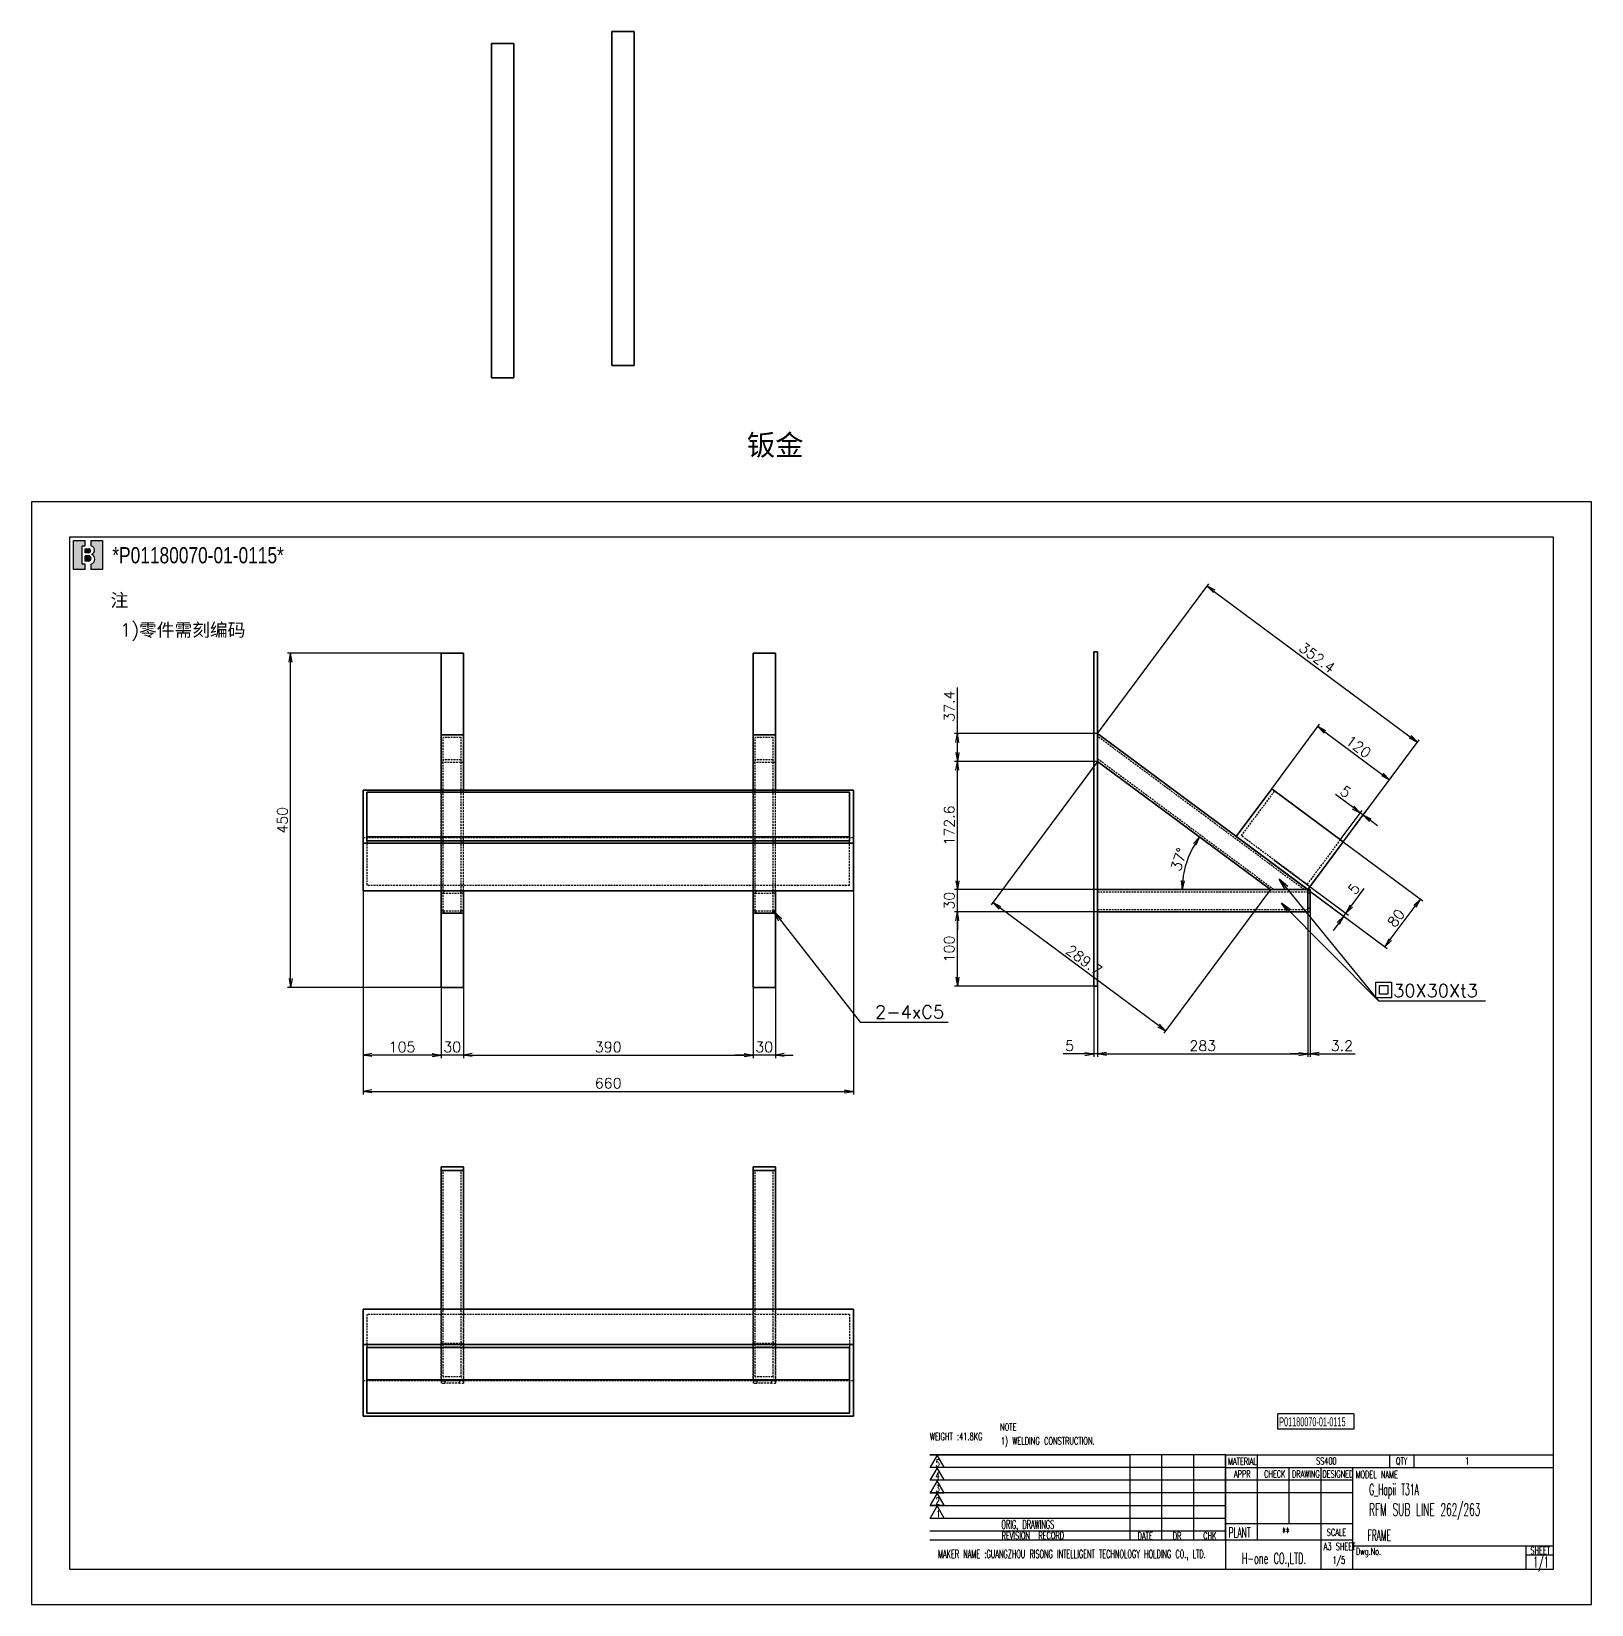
# Model space of a CAD drawing. Header units: inches. Extents: x 21 to 8642, y -3779 to 2137.
# Drawn here: x 2461 to 4561, y 19 to 2137 of the extents above; entities that cross this region are included whole.
import ezdxf

# ---------------------------------------------------------------- set-up
doc = ezdxf.new("R2010")
doc.units = ezdxf.units.IN
doc.header["$MEASUREMENT"] = 0
doc.linetypes.add('HIDDEN-HOKUTO', pattern=[3.8, 2.5, -1.3])
doc.layers.add('AM_HID', color=1, linetype='HIDDEN-HOKUTO', lineweight=25)
doc.layers.add('title_frame', color=7, linetype='Continuous')
doc.layers.add('word_dim', color=253, linetype='Continuous')
doc.styles.add('MX_NOTE_STANDARD', font='txt.shx', dxfattribs={"bigfont": 'bigfont.shx'})
doc.styles.get("Standard").update_dxf_attribs({"font": 'txt', "bigfont": 'gbcbig.shx'})
doc.dimstyles.new('STANDARD1-4', dxfattribs={"dimscale": 4, "dimtxt": 3.5, "dimasz": 3, "dimexe": 1, "dimexo": 0, "dimgap": 1, "dimtad": 3, "dimdsep": 46, "dimtxsty": 'Standard', "dimblk1": 'OPEN', "dimblk2": 'OPEN', "dimsah": 1, "dimcen": 0, "dimclrd": 256, "dimclre": 256, "dimclrt": 3, "dimadec": 0, "dimazin": 0, "dimtfac": 1, "dimtmove": 0, "dimatfit": 3, "dimldrblk": 'OPEN', "dimfxl": 1, "dimtolj": 1, "dimtzin": 0, "dimarcsym": 0})
doc.dimstyles.new('STANDARD1-4$0', dxfattribs={"dimscale": 4, "dimtxt": 3.5, "dimasz": 3, "dimexe": 1, "dimexo": 0, "dimgap": 1, "dimtad": 3, "dimdsep": 46, "dimtxsty": 'Standard', "dimblk1": 'OPEN', "dimblk2": 'OPEN', "dimsah": 1, "dimcen": 0, "dimclrd": 256, "dimclre": 256, "dimclrt": 3, "dimadec": 0, "dimazin": 0, "dimtfac": 1, "dimtmove": 0, "dimatfit": 3, "dimldrblk": 'OPEN', "dimfxl": 1, "dimtolj": 1, "dimtzin": 0, "dimarcsym": 0})
doc.dimstyles.new('副本 HKT 1-5', dxfattribs={"dimscale": 5, "dimtxt": 3.5, "dimasz": 3, "dimexe": 1, "dimexo": 0, "dimgap": 1, "dimtad": 3, "dimdsep": 46, "dimtxsty": 'Standard', "dimblk1": 'OPEN', "dimblk2": 'OPEN', "dimsah": 1, "dimcen": 0, "dimclrd": 256, "dimclre": 256, "dimclrt": 3, "dimazin": 2, "dimtfac": 1, "dimtmove": 0, "dimatfit": 3, "dimldrblk": 'OPEN', "dimfxl": 1, "dimtolj": 1, "dimlwd": 25, "dimlwe": 25, "dimarcsym": 0})

msp = doc.modelspace()

# ---------------------------------------------------------------- texts
at = {"linetype": 'Continuous', "ltscale": 2, "insert": (3424.088340183482, 1594.298695810488), "char_height": 28, "width": 97.82244757481385, "attachment_point": 1}
msp.add_mtext('{\\fMicrosoft YaHei|b0|i0|c134|p34;\\C3;钣金}', dxfattribs=at)
at = {"ltscale": 2, "char_height": 17.5, "attachment_point": 1}
for s, insert, width in [('{\\fSimSun|b0|i0|c134|p2;\\C3;注}', (2567.574941330548, 1380.129960734976), 51.82345839166373), ('{\\Fromans,bigfont|c134;\\C3;1)\\fSimSun|b0|i0|c134|p2;零件需刻编码}', (2580.401215617707, 1340.090216540684), 484.5306632479696)]:
    msp.add_mtext(s, dxfattribs=dict(at, insert=insert, width=width))
at = {"linetype": 'Continuous', "insert": (4261.87760621145, 171.3269551701192), "char_height": 15, "width": 254.5000000000005, "attachment_point": 4}
msp.add_mtext('{\\W0.5;\\C3;G_Hapii T31A}', dxfattribs=at)
at = {"layer": 'title_frame', "color": 3, "style": 'MX_NOTE_STANDARD'}
for s, height, width, p in [('NOTE', 9.8, 0.5450000000000002, (3764.937198596848, 253.0711657058669)), ('WEIGHT :41.8KG ', 9.8, 0.5450000000000002, (3670.488454022228, 240.3055872220898)), ('1) WELDING CONSTRUCTION.', 9.8, 0.5450000000000002, (3766.127548361854, 234.3077410051151)), ('5', 9.3982, 0.5450000000000002, (3678.293273239937, 204.7984922264545)), ('MATERIAL', 9.66672, 0.5450000000000002, (4071.852512309082, 206.9182944581876)), ('SS400', 9.66672, 0.5450000000000002, (4190.358712595438, 207.3379245536594)), ('QTY', 9.66672, 0.5450000000000002, (4297.857516307662, 207.3379245536594)), ('1', 9.66672, 0.5450000000000002, (4390.99661199561, 207.3379245536594)), ('4', 9.3982, 0.5450000000000002, (3678.293273239937, 187.7597619787662)), ('APPR', 9.66672, 0.5450000000000002, (4079.830909362807, 189.9095029137347)), ('CHECK', 9.66672, 0.5450000000000002, (4120.310208239202, 189.9095029137347)), ('DRAWING', 9.66672, 0.5450000000000002, (4157.907711209367, 189.9095029137347)), ('DESIGNED', 9.66672, 0.5450000000000002, (4198.865109832072, 189.9095029137347)), ('MODEL NAME', 9.66672, 0.5450000000000002, (4243.507308366638, 189.1727431843715)), ('3', 9.3982, 0.5450000000000002, (3678.293273239937, 170.4650289805099)), ('2', 9.3982, 0.5450000000000002, (3678.293273239937, 153.7406027501379)), ('RFM SUB LINE 262/263', 16.5, 0.534099999999995, (4261.685962175414, 138.4814786794409)), ('1', 9.3982, 0.5450000000000002, (3679.274483635631, 136.4458697518671)), ('ORIG, DRAWINGS', 11.81488025608063, 0.5450000000000002, (3766.7359833221, 120.919426779426)), ('REVISION  RECORD', 9.66672, 0.5450000000000002, (3766.986129757441, 107.0123125884088)), ('DATE', 9.66672, 0.5450000000000002, (3950.053372821525, 106.6130389971909)), ('DR', 9.66672, 0.5450000000000002, (3997.523312630963, 106.5619482110301)), ('CHK', 9.66672, 0.5450000000000002, (4038.4065014354, 106.7257672964729)), ('PLANT', 13.426, 0.5450000000000002, (4072.672186682483, 109.19565044199)), ('**', 13.426, 0.5450000000000002, (4144.456689964385, 109.19565044199)), ('SCALE', 9.66672, 0.5450000000000002, (4204.744984888634, 111.398740363376)), ('FRAME', 14.7, 0.5, (4259.616841887489, 104.7707811755931)), ('MAKER NAME :GUANGZHOU RISONG INTELLIGENT TECHNOLOGY HOLDING CO., LTD.', 10.8, 0.5341000000000022, (3681.486239952168, 81.5577483708289)), ('H-one CO.,LTD.', 14.7, 0.5450000000000002, (4090.271303166099, 73.81806194361297)), ('A3 SHEET', 9.66672, 0.5450000000000002, (4200.639948850252, 92.31102010904169)), ('1/5', 9.66672, 0.5450000000000002, (4212.398664115421, 73.91449896183212)), ('Dwg.No.', 9.66672, 0.5450000000000002, (4243.936583827557, 85.71652833657163)), ('SHEET', 9.66672, 0.5450000000000002, (4478.941460834716, 86.86346774213189)), ('1/1', 15, 0.5340999999999667, (4482.526068105903, 68.6050253592216))]:
    msp.add_text(s, height=height, dxfattribs=dict(at, width=width)).set_placement(p)
at = {"layer": 'title_frame', "color": 3, "insert": (4140.698716634901, 271.120659661839), "char_height": 12.25, "width": 20.55351244955091, "attachment_point": 1, "style": 'MX_NOTE_STANDARD'}
msp.add_mtext('{\\f3 of 9 Barcode|b0|i0|c0|p82;\\W0.5;P01180070-\\f3 of 9 Barcode|b0|i0|c134|p82;01\\f3 of 9 Barcode|b0|i0|c0|p82;-0\\f3 of 9 Barcode|b0|i0|c134|p82;1\\f3 of 9 Barcode|b0|i0|c0|p82;1\\f3 of 9 Barcode|b0|i0|c134|p82;5}', dxfattribs=at)
at = {"layer": 'word_dim', "color": 3, "linetype": 'Continuous', "insert": (2569.942705546522, 1442.832096888549), "char_height": 21.805, "width": 500, "attachment_point": 1}
msp.add_mtext('{\\f3 of 9 Barcode|b0|i0|c0|p82;\\W0.8;*P01180070-\\f3 of 9 Barcode|b0|i0|c134|p82;01\\f3 of 9 Barcode|b0|i0|c0|p82;-0\\f3 of 9 Barcode|b0|i0|c134|p82;115\\f3 of 9 Barcode|b0|i0|c0|p82;*}', dxfattribs=at)
at = {"layer": 'word_dim', "color": 3, "linetype": 'Continuous', "ltscale": 2, "char_height": 17.5, "width": 170.2619823127898, "attachment_point": 7}
for s, insert in [('\\A1;{\\Fromans,bigfont|c134;3}0X{\\Fromans,bigfont|c134;3}0Xt3', (4294.168385735671, 836.9702552026174)), ('\\A1;{\\Fromans,bigfont|c134;2-4xC5}', (3596.626937234631, 808.1979695380542))]:
    msp.add_mtext(s, dxfattribs=dict(at, insert=insert))

# ---------------------------------------------------------------- blocks, each defined once
blk = doc.blocks.new('_Open')
at = {"color": 0, "lineweight": -2}
for p, q in [((-1, 0.1666666666666667), (0, 0)), ((-1, -0.1666666666666667), (0, 0)), ((0, 0), (-1, 0))]:
    blk.add_line(p, q, dxfattribs=at)
blk = doc.blocks.new('*D156')
at = {"layer": 'DEFPOINTS', "color": 0, "linetype": 'Continuous', "ltscale": 2, "transparency": 16777216}
for p in [(2809.941630236312, 1300.011999645863), (3012.46571747403, 1300.011999645863), (3012.46571747403, 850.0119996458634)]:
    blk.add_point(p, dxfattribs=at)
at = {"layer": 'word_dim', "linetype": 'Continuous', "lineweight": -2, "ltscale": 2, "transparency": 16777216}
for p, q in [((3012.46571747403, 1300.011999645863), (2805.941630236312, 1300.011999645863)), ((2809.941630236311, 862.0119996458635), (2809.941630236312, 1288.011999645863)), ((3012.46571747403, 850.0119996458634), (2805.941630236311, 850.0119996458635))]:
    blk.add_line(p, q, dxfattribs=at)
at = {"layer": 'word_dim', "linetype": 'Continuous', "lineweight": -2, "ltscale": 2, "transparency": 16777216, "xscale": 12, "yscale": 12, "zscale": 12}
for p, rotation in [((2809.941630236312, 1300.011999645863), 90), ((2809.941630236311, 850.0119996458635), 270)]:
    blk.add_blockref('_Open', p, dxfattribs=dict(at, rotation=rotation))
at = {"layer": 'word_dim', "color": 3, "linetype": 'Continuous', "ltscale": 2, "transparency": 16777216, "insert": (2798.941630236311, 1075.011999645864), "char_height": 14, "attachment_point": 5, "rotation": 90}
blk.add_mtext('\\A1;450', dxfattribs=at)
blk = doc.blocks.new('*D157')
at = {"layer": 'DEFPOINTS', "color": 0, "linetype": 'Continuous', "ltscale": 2, "transparency": 16777216}
for p in [(3012.46571747403, 850.0119996458634), (3042.46571747403, 850.0119996458634), (3012.46571747403, 758.7543007391614)]:
    blk.add_point(p, dxfattribs=at)
at = {"layer": 'word_dim', "linetype": 'Continuous', "lineweight": -2, "ltscale": 2, "transparency": 16777216}
for p, q in [((3012.46571747403, 850.0119996458634), (3012.46571747403, 754.7543007391614)), ((3042.46571747403, 850.0119996458634), (3042.46571747403, 754.7543007391614)), ((3000.46571747403, 758.7543007391614), (2988.46571747403, 758.7543007391614)), ((3042.46571747403, 758.7543007391614), (3012.46571747403, 758.7543007391614)), ((3054.46571747403, 758.7543007391614), (3066.46571747403, 758.7543007391614))]:
    blk.add_line(p, q, dxfattribs=at)
at = {"layer": 'word_dim', "linetype": 'Continuous', "lineweight": -2, "ltscale": 2, "transparency": 16777216, "xscale": 12, "yscale": 12, "zscale": 12}
blk.add_blockref('_Open', (3012.46571747403, 758.7543007391614), dxfattribs=at)
at = {"layer": 'word_dim', "linetype": 'Continuous', "lineweight": -2, "ltscale": 2, "transparency": 16777216, "xscale": 12, "yscale": 12, "zscale": 12, "rotation": 180}
blk.add_blockref('_Open', (3042.46571747403, 758.7543007391614), dxfattribs=at)
at = {"layer": 'word_dim', "color": 3, "linetype": 'Continuous', "ltscale": 2, "transparency": 16777216, "insert": (3027.46571747403, 769.7543007391614), "char_height": 14, "attachment_point": 5}
blk.add_mtext('\\A1;30', dxfattribs=at)
blk = doc.blocks.new('*D158')
at = {"layer": 'DEFPOINTS', "color": 0, "linetype": 'Continuous', "ltscale": 2, "transparency": 16777216}
for p in [(3042.46571747403, 850.0119996458634), (3432.465717474044, 850.0119996458634), (3432.465717474044, 758.7543007391614)]:
    blk.add_point(p, dxfattribs=at)
at = {"layer": 'word_dim', "linetype": 'Continuous', "lineweight": -2, "ltscale": 2, "transparency": 16777216}
for p, q in [((3042.46571747403, 850.0119996458634), (3042.46571747403, 754.7543007391614)), ((3432.465717474044, 850.0119996458634), (3432.465717474044, 754.7543007391614)), ((3054.46571747403, 758.7543007391614), (3420.465717474044, 758.7543007391614))]:
    blk.add_line(p, q, dxfattribs=at)
at = {"layer": 'word_dim', "linetype": 'Continuous', "lineweight": -2, "ltscale": 2, "transparency": 16777216, "xscale": 12, "yscale": 12, "zscale": 12, "rotation": 180}
blk.add_blockref('_Open', (3042.46571747403, 758.7543007391614), dxfattribs=at)
at = {"layer": 'word_dim', "linetype": 'Continuous', "lineweight": -2, "ltscale": 2, "transparency": 16777216, "xscale": 12, "yscale": 12, "zscale": 12}
blk.add_blockref('_Open', (3432.465717474044, 758.7543007391614), dxfattribs=at)
at = {"layer": 'word_dim', "color": 3, "linetype": 'Continuous', "ltscale": 2, "transparency": 16777216, "insert": (3237.465717474037, 769.7543007391614), "char_height": 14, "attachment_point": 5}
blk.add_mtext('\\A1;390', dxfattribs=at)
blk = doc.blocks.new('*D159')
at = {"layer": 'DEFPOINTS', "color": 0, "linetype": 'Continuous', "ltscale": 2, "transparency": 16777216}
for p in [(3432.465717474044, 850.0119996458634), (3462.46571747403, 850.0119996458634), (3432.465717474044, 758.7543007391614)]:
    blk.add_point(p, dxfattribs=at)
at = {"layer": 'word_dim', "linetype": 'Continuous', "lineweight": -2, "ltscale": 2, "transparency": 16777216}
for p, q in [((3432.465717474044, 850.0119996458634), (3432.465717474044, 754.7543007391614)), ((3462.46571747403, 850.0119996458634), (3462.46571747403, 754.7543007391614)), ((3420.465717474044, 758.7543007391614), (3408.465717474044, 758.7543007391614)), ((3462.46571747403, 758.7543007391614), (3432.465717474044, 758.7543007391614)), ((3474.46571747403, 758.7543007391614), (3486.46571747403, 758.7543007391614))]:
    blk.add_line(p, q, dxfattribs=at)
at = {"layer": 'word_dim', "linetype": 'Continuous', "lineweight": -2, "ltscale": 2, "transparency": 16777216, "xscale": 12, "yscale": 12, "zscale": 12}
blk.add_blockref('_Open', (3432.465717474044, 758.7543007391614), dxfattribs=at)
at = {"layer": 'word_dim', "linetype": 'Continuous', "lineweight": -2, "ltscale": 2, "transparency": 16777216, "xscale": 12, "yscale": 12, "zscale": 12, "rotation": 180}
blk.add_blockref('_Open', (3462.46571747403, 758.7543007391614), dxfattribs=at)
at = {"layer": 'word_dim', "color": 3, "linetype": 'Continuous', "ltscale": 2, "transparency": 16777216, "insert": (3447.465717474037, 769.7543007391614), "char_height": 14, "attachment_point": 5}
blk.add_mtext('\\A1;30', dxfattribs=at)
blk = doc.blocks.new('*D160')
at = {"layer": 'DEFPOINTS', "color": 0, "linetype": 'Continuous', "ltscale": 2, "transparency": 16777216}
for p in [(2907.46571747403, 980.0119996458634), (3567.46571747403, 980.0119996458634), (3567.46571747403, 709.9547822148415)]:
    blk.add_point(p, dxfattribs=at)
at = {"layer": 'word_dim', "linetype": 'Continuous', "lineweight": -2, "ltscale": 2, "transparency": 16777216}
for p, q in [((2907.46571747403, 980.0119996458634), (2907.46571747403, 705.9547822148415)), ((3567.46571747403, 980.0119996458634), (3567.46571747403, 705.9547822148415)), ((2919.46571747403, 709.9547822148415), (3555.46571747403, 709.9547822148415))]:
    blk.add_line(p, q, dxfattribs=at)
at = {"layer": 'word_dim', "linetype": 'Continuous', "lineweight": -2, "ltscale": 2, "transparency": 16777216, "xscale": 12, "yscale": 12, "zscale": 12, "rotation": 180}
blk.add_blockref('_Open', (2907.46571747403, 709.9547822148415), dxfattribs=at)
at = {"layer": 'word_dim', "linetype": 'Continuous', "lineweight": -2, "ltscale": 2, "transparency": 16777216, "xscale": 12, "yscale": 12, "zscale": 12}
blk.add_blockref('_Open', (3567.46571747403, 709.9547822148415), dxfattribs=at)
at = {"layer": 'word_dim', "color": 3, "linetype": 'Continuous', "ltscale": 2, "transparency": 16777216, "insert": (3237.46571747403, 720.9547822148415), "char_height": 14, "attachment_point": 5}
blk.add_mtext('\\A1;660', dxfattribs=at)
blk = doc.blocks.new('*D161')
at = {"layer": 'DEFPOINTS', "color": 0, "linetype": 'Continuous', "ltscale": 2, "transparency": 16777216}
for p in [(2907.46571747403, 980.0119996458634), (3012.46571747403, 850.0119996458707), (2907.46571747403, 758.7543007391614)]:
    blk.add_point(p, dxfattribs=at)
at = {"layer": 'word_dim', "linetype": 'Continuous', "lineweight": -2, "ltscale": 2, "transparency": 16777216}
for p, q in [((2907.46571747403, 980.0119996458634), (2907.46571747403, 754.7543007391614)), ((3012.46571747403, 850.0119996458707), (3012.46571747403, 754.7543007391614)), ((3000.46571747403, 758.7543007391614), (2919.46571747403, 758.7543007391614))]:
    blk.add_line(p, q, dxfattribs=at)
at = {"layer": 'word_dim', "linetype": 'Continuous', "lineweight": -2, "ltscale": 2, "transparency": 16777216, "xscale": 12, "yscale": 12, "zscale": 12, "rotation": 180}
blk.add_blockref('_Open', (2907.46571747403, 758.7543007391614), dxfattribs=at)
at = {"layer": 'word_dim', "linetype": 'Continuous', "lineweight": -2, "ltscale": 2, "transparency": 16777216, "xscale": 12, "yscale": 12, "zscale": 12}
blk.add_blockref('_Open', (3012.46571747403, 758.7543007391614), dxfattribs=at)
at = {"layer": 'word_dim', "color": 3, "linetype": 'Continuous', "ltscale": 2, "transparency": 16777216, "insert": (2959.96571747403, 769.7543007391614), "char_height": 14, "attachment_point": 5}
blk.add_mtext('\\A1;105', dxfattribs=at)
blk = doc.blocks.new('*D162')
at = {"layer": 'DEFPOINTS', "color": 0, "linetype": 'Continuous', "ltscale": 2, "transparency": 16777216}
for p in [(3891.246925934031, 851.6480359485249), (3896.246925934031, 851.6480359485249), (3891.246925934031, 760.3903370418229)]:
    blk.add_point(p, dxfattribs=at)
at = {"layer": 'word_dim', "linetype": 'Continuous', "lineweight": -2, "ltscale": 2, "transparency": 16777216}
for p, q in [((3891.246925934031, 851.6480359485249), (3891.246925934031, 756.3903370418229)), ((3896.246925934031, 851.6480359485249), (3896.246925934031, 756.3903370418229)), ((3879.246925934031, 760.3903370418229), (3849.913592600697, 760.3903370418229)), ((3896.246925934031, 760.3903370418229), (3891.246925934031, 760.3903370418229)), ((3908.246925934031, 760.3903370418229), (3920.246925934031, 760.3903370418229))]:
    blk.add_line(p, q, dxfattribs=at)
at = {"layer": 'word_dim', "linetype": 'Continuous', "lineweight": -2, "ltscale": 2, "transparency": 16777216, "xscale": 12, "yscale": 12, "zscale": 12}
blk.add_blockref('_Open', (3891.246925934031, 760.3903370418229), dxfattribs=at)
at = {"layer": 'word_dim', "linetype": 'Continuous', "lineweight": -2, "ltscale": 2, "transparency": 16777216, "xscale": 12, "yscale": 12, "zscale": 12, "rotation": 180}
blk.add_blockref('_Open', (3896.246925934031, 760.3903370418229), dxfattribs=at)
at = {"layer": 'word_dim', "color": 3, "linetype": 'Continuous', "ltscale": 2, "transparency": 16777216, "insert": (3858.580259267364, 771.3903370418229), "char_height": 14, "attachment_point": 5}
blk.add_mtext('\\A1;5', dxfattribs=at)
blk = doc.blocks.new('*D163')
at = {"layer": 'DEFPOINTS', "color": 0, "linetype": 'Continuous', "ltscale": 2, "transparency": 16777216}
for p in [(4179.246925934031, 951.6480359485249), (3896.246925934031, 851.6480359485249), (4179.246925934031, 760.3903370418229)]:
    blk.add_point(p, dxfattribs=at)
at = {"layer": 'word_dim', "linetype": 'Continuous', "lineweight": -2, "ltscale": 2, "transparency": 16777216}
for p, q in [((4179.246925934031, 951.6480359485249), (4179.246925934031, 756.3903370418229)), ((3896.246925934031, 851.6480359485249), (3896.246925934031, 756.3903370418229)), ((3908.246925934031, 760.3903370418229), (4167.246925934031, 760.3903370418229))]:
    blk.add_line(p, q, dxfattribs=at)
at = {"layer": 'word_dim', "linetype": 'Continuous', "lineweight": -2, "ltscale": 2, "transparency": 16777216, "xscale": 12, "yscale": 12, "zscale": 12, "rotation": 180}
blk.add_blockref('_Open', (3896.246925934031, 760.3903370418229), dxfattribs=at)
at = {"layer": 'word_dim', "linetype": 'Continuous', "lineweight": -2, "ltscale": 2, "transparency": 16777216, "xscale": 12, "yscale": 12, "zscale": 12}
blk.add_blockref('_Open', (4179.246925934031, 760.3903370418229), dxfattribs=at)
at = {"layer": 'word_dim', "color": 3, "linetype": 'Continuous', "ltscale": 2, "transparency": 16777216, "insert": (4037.746925934031, 771.3903370418229), "char_height": 14, "attachment_point": 5}
blk.add_mtext('\\A1;283', dxfattribs=at)
blk = doc.blocks.new('*D164')
at = {"layer": 'DEFPOINTS', "color": 0, "linetype": 'Continuous', "ltscale": 2, "transparency": 16777216}
for p in [(4179.246925934031, 951.6480359485249), (4182.446876934033, 951.6480359485249), (4179.246925934031, 760.3903370418229)]:
    blk.add_point(p, dxfattribs=at)
at = {"layer": 'word_dim', "linetype": 'Continuous', "lineweight": -2, "ltscale": 2, "transparency": 16777216}
for p, q in [((4179.246925934031, 951.6480359485249), (4179.246925934031, 756.3903370418229)), ((4182.446876934033, 951.6480359485249), (4182.446876934033, 756.3903370418229)), ((4167.246925934031, 760.3903370418229), (4155.246925934031, 760.3903370418229)), ((4179.246925934031, 760.3903370418229), (4182.446876934033, 760.3903370418229)), ((4194.446876934033, 760.3903370418229), (4243.113543600704, 760.3903370418229))]:
    blk.add_line(p, q, dxfattribs=at)
at = {"layer": 'word_dim', "linetype": 'Continuous', "lineweight": -2, "ltscale": 2, "transparency": 16777216, "xscale": 12, "yscale": 12, "zscale": 12}
blk.add_blockref('_Open', (4179.246925934031, 760.3903370418229), dxfattribs=at)
at = {"layer": 'word_dim', "linetype": 'Continuous', "lineweight": -2, "ltscale": 2, "transparency": 16777216, "xscale": 12, "yscale": 12, "zscale": 12, "rotation": 180}
blk.add_blockref('_Open', (4182.446876934033, 760.3903370418229), dxfattribs=at)
at = {"layer": 'word_dim', "color": 3, "linetype": 'Continuous', "ltscale": 2, "transparency": 16777216, "insert": (4225.113543600704, 771.3903370418229), "char_height": 14, "attachment_point": 5}
blk.add_mtext('\\A1;3.2', dxfattribs=at)
blk = doc.blocks.new('*D165')
at = {"layer": 'DEFPOINTS', "color": 0, "linetype": 'Continuous', "ltscale": 2, "transparency": 16777216}
for p in [(3896.246925934031, 1191.648706948527), (4326.668906917463, 1180.316070767856), (4179.246925934031, 981.6480359485249)]:
    blk.add_point(p, dxfattribs=at)
at = {"layer": 'word_dim', "linetype": 'Continuous', "lineweight": -2, "ltscale": 2, "transparency": 16777216}
for p, q in [((3896.246925934031, 1191.648706948527), (4046.052535672604, 1393.528955016953)), ((4053.305546664747, 1383.165855502433), (4317.032267170177, 1187.466957033281)), ((4179.246925934031, 981.6480359485249), (4329.052535672604, 1183.528284016951))]:
    blk.add_line(p, q, dxfattribs=at)
at = {"layer": 'word_dim', "linetype": 'Continuous', "lineweight": -2, "ltscale": 2, "transparency": 16777216, "xscale": 12, "yscale": 12, "zscale": 12}
for p, rotation in [((4043.668906917462, 1390.316741767858), 143.4226694167934), ((4326.668906917463, 1180.316070767856), 323.4226694167934)]:
    blk.add_blockref('_Open', p, dxfattribs=dict(at, rotation=rotation))
at = {"layer": 'word_dim', "color": 3, "linetype": 'Continuous', "ltscale": 2, "transparency": 16777216, "insert": (4191.723885994102, 1294.149992702868), "char_height": 14, "attachment_point": 5, "rotation": 323.42266941679344}
blk.add_mtext('\\A1;352.4', dxfattribs=at)
blk = doc.blocks.new('*D166')
at = {"layer": 'DEFPOINTS', "color": 0, "linetype": 'Continuous', "ltscale": 2, "transparency": 16777216}
for p in [(3896.24692593403, 1154.291285948525), (4128.903541934038, 981.6480359485247), (3755.167644020155, 964.170743629071)]:
    blk.add_point(p, dxfattribs=at)
at = {"layer": 'word_dim', "linetype": 'Continuous', "lineweight": -2, "ltscale": 2, "transparency": 16777216}
for p, q in [((3896.24692593403, 1154.291285948525), (3752.784015445059, 960.9585302463722)), ((4128.903541934038, 981.6480359485247), (3985.440631445066, 788.3152802463712)), ((3978.187619872066, 798.6783793543559), (3764.80428416825, 957.0198579037849))]:
    blk.add_line(p, q, dxfattribs=at)
at = {"layer": 'word_dim', "linetype": 'Continuous', "lineweight": -2, "ltscale": 2, "transparency": 16777216, "xscale": 12, "yscale": 12, "zscale": 12}
for p, rotation in [((3755.167644020155, 964.170743629071), 143.4226726282516), ((3987.824260020162, 791.52749362907), 323.4226726282516)]:
    blk.add_blockref('_Open', p, dxfattribs=dict(at, rotation=rotation))
at = {"layer": 'word_dim', "color": 3, "linetype": 'Continuous', "ltscale": 2, "transparency": 16777216, "insert": (3878.05093060167, 886.6827054314924), "char_height": 14, "attachment_point": 5, "rotation": 323.42267262825163}
blk.add_mtext('\\A1;289.7', dxfattribs=at)
blk = doc.blocks.new('*D167')
at = {"layer": 'DEFPOINTS', "color": 0, "linetype": 'Continuous', "ltscale": 2, "transparency": 16777216}
for p in [(3896.246925934031, 1154.291285948526), (4020.772338532556, 1030.664133645656), (3896.246925934031, 981.6480359485249), (4128.903541934038, 981.6480359485254), (4179.246925934031, 981.6480359485251)]:
    blk.add_point(p, dxfattribs=at)
at = {"layer": 'word_dim', "linetype": 'Continuous', "lineweight": -2, "ltscale": 2, "transparency": 16777216}
blk.add_arc((4128.903541934038, 981.6480359485254), 118.7220913836478, 149.2163910708212, 174.2062815574307, dxfattribs=at)
at = {"layer": 'word_dim', "linetype": 'Continuous', "lineweight": -2, "ltscale": 2, "transparency": 16777216, "xscale": 12, "yscale": 12, "zscale": 12}
for p, rotation in [((4033.563369242904, 1052.395378327812), 56.31953184953645), ((4010.181450550391, 981.6480359485254), 267.1031407787154)]:
    blk.add_blockref('_Open', p, dxfattribs=dict(at, rotation=rotation))
at = {"layer": 'word_dim', "color": 3, "linetype": 'Continuous', "ltscale": 2, "transparency": 16777216, "insert": (4005.734026749175, 1022.355424983849), "char_height": 14, "attachment_point": 5, "rotation": 71.71133631412583}
blk.add_mtext('\\A1;37°', dxfattribs=at)
blk = doc.blocks.new('*D168')
at = {"layer": 'DEFPOINTS', "color": 0, "linetype": 'Continuous', "ltscale": 2, "transparency": 16777216}
for p in [(4289.023887886582, 1129.585117831717), (4130.553077934035, 1117.40117894852), (4226.919511415284, 1045.892314916546)]:
    blk.add_point(p, dxfattribs=at)
at = {"layer": 'word_dim', "linetype": 'Continuous', "lineweight": -2, "ltscale": 2, "transparency": 16777216}
for p, q in [((4130.553077934035, 1117.40117894852), (4195.041082615703, 1204.306195517035)), ((4202.294095365365, 1193.943097232582), (4279.387246926551, 1136.736002462826)), ((4226.919511415284, 1045.892314916546), (4291.407516096952, 1132.797331485061))]:
    blk.add_line(p, q, dxfattribs=at)
at = {"layer": 'word_dim', "linetype": 'Continuous', "lineweight": -2, "ltscale": 2, "transparency": 16777216, "xscale": 12, "yscale": 12, "zscale": 12}
for p, rotation in [((4192.657454405333, 1201.093981863691), 143.4226791338089), ((4289.023887886582, 1129.585117831717), 323.4226791338089)]:
    blk.add_blockref('_Open', p, dxfattribs=dict(at, rotation=rotation))
at = {"layer": 'word_dim', "color": 3, "linetype": 'Continuous', "ltscale": 2, "transparency": 16777216, "insert": (4247.395648724474, 1174.1731373944), "char_height": 14, "attachment_point": 5, "rotation": 323.42267913380886}
blk.add_mtext('\\A1;120', dxfattribs=at)
blk = doc.blocks.new('*D169')
at = {"layer": 'DEFPOINTS', "color": 0, "linetype": 'Continuous', "ltscale": 2, "transparency": 16777216}
for p in [(4226.919532934031, 1045.892298948525), (4179.246925934031, 981.6480359485249), (4330.708807868831, 968.8752225010655)]:
    blk.add_point(p, dxfattribs=at)
at = {"layer": 'word_dim', "linetype": 'Continuous', "lineweight": -2, "ltscale": 2, "transparency": 16777216}
for p, q in [((4226.919532934031, 1045.892298948525), (4333.921020319525, 966.4915926699873)), ((4179.246925934031, 981.6480359485249), (4286.248413319525, 902.2473296699868)), ((4290.187090362066, 914.2675968531473), (4323.557918375596, 959.2385851489837))]:
    blk.add_line(p, q, dxfattribs=at)
at = {"layer": 'word_dim', "linetype": 'Continuous', "lineweight": -2, "ltscale": 2, "transparency": 16777216, "xscale": 12, "yscale": 12, "zscale": 12}
for p, rotation in [((4330.708807868831, 968.8752225010655), 53.42265022546423), ((4283.036200868831, 904.630959501065), 233.4226502254642)]:
    blk.add_blockref('_Open', p, dxfattribs=dict(at, rotation=rotation))
at = {"layer": 'word_dim', "color": 3, "linetype": 'Continuous', "ltscale": 2, "transparency": 16777216, "insert": (4298.038920129423, 943.3080730365307), "char_height": 14, "attachment_point": 5, "rotation": 53.42265022546423}
blk.add_mtext('\\A1;80', dxfattribs=at)
blk = doc.blocks.new('*D170')
at = {"layer": 'DEFPOINTS', "color": 0, "linetype": 'Continuous', "ltscale": 2, "transparency": 16777216}
for p in [(4249.774622627772, 1085.082742794947), (4222.904262581522, 1048.871836649746), (4226.919532934031, 1045.892298948525)]:
    blk.add_point(p, dxfattribs=at)
at = {"layer": 'word_dim', "linetype": 'Continuous', "lineweight": -2, "ltscale": 2, "transparency": 16777216}
for p, q in [((4240.137981667744, 1092.23362742606), (4216.581748209896, 1109.713567635449)), ((4222.904262581522, 1048.871836649746), (4252.158250838143, 1088.29495644829)), ((4226.919532934031, 1045.892298948525), (4256.173521190653, 1085.31541874707)), ((4253.789892980281, 1082.103205093727), (4249.774622627772, 1085.082742794947)), ((4263.426533940311, 1074.952320462613), (4273.06317490034, 1067.801435831499))]:
    blk.add_line(p, q, dxfattribs=at)
at = {"layer": 'word_dim', "linetype": 'Continuous', "lineweight": -2, "ltscale": 2, "transparency": 16777216, "xscale": 12, "yscale": 12, "zscale": 12}
for p, rotation in [((4249.774622627772, 1085.082742794947), 323.4226791337829), ((4253.789892980281, 1082.103205093727), 143.422679133783)]:
    blk.add_blockref('_Open', p, dxfattribs=dict(at, rotation=rotation))
at = {"layer": 'word_dim', "color": 3, "linetype": 'Continuous', "ltscale": 2, "transparency": 16777216, "insert": (4230.096522037326, 1113.382627393004), "char_height": 14, "attachment_point": 5, "rotation": 323.42267913378294}
blk.add_mtext('\\A1;5', dxfattribs=at)
blk = doc.blocks.new('*D171')
at = {"layer": 'DEFPOINTS', "color": 0, "linetype": 'Continuous', "ltscale": 2, "transparency": 16777216}
for p in [(4131.063697934036, 1017.402460948524), (4134.043252380799, 1021.417749374949), (4230.587365200455, 949.7769579519552)]:
    blk.add_point(p, dxfattribs=at)
at = {"layer": 'word_dim', "linetype": 'Continuous', "lineweight": -2, "ltscale": 2, "transparency": 16777216}
for p, q in [((4131.063697934036, 1017.402460948524), (4230.820023130755, 943.3780395952269)), ((4134.043252380799, 1021.417749374949), (4233.799577577518, 947.3933280216513)), ((4237.738254991366, 959.4135950831453), (4255.218207813595, 982.9698191816108)), ((4220.45692096278, 936.1250323943402), (4213.306031171868, 926.4883952631501)), ((4227.607810753691, 945.7616695255308), (4230.587365200455, 949.7769579519552))]:
    blk.add_line(p, q, dxfattribs=at)
at = {"layer": 'word_dim', "linetype": 'Continuous', "lineweight": -2, "ltscale": 2, "transparency": 16777216, "xscale": 12, "yscale": 12, "zscale": 12}
for p, rotation in [((4230.587365200455, 949.7769579519552), 233.4226484555928), ((4227.607810753691, 945.7616695255308), 53.42264845559284)]:
    blk.add_blockref('_Open', p, dxfattribs=dict(at, rotation=rotation))
at = {"layer": 'word_dim', "color": 3, "linetype": 'Continuous', "ltscale": 2, "transparency": 16777216, "insert": (4241.220092261012, 982.5650080063092), "char_height": 14, "attachment_point": 5, "rotation": 53.42264845559281}
blk.add_mtext('\\A1;5', dxfattribs=at)
blk = doc.blocks.new('*D172')
at = {"layer": 'DEFPOINTS', "color": 0, "linetype": 'Continuous', "ltscale": 2, "transparency": 16777216}
for p in [(3707.519683641573, 951.648035948525), (3896.246925934031, 951.6480359485249), (3891.246925934031, 851.6480359485249)]:
    blk.add_point(p, dxfattribs=at)
at = {"layer": 'word_dim', "linetype": 'Continuous', "lineweight": -2, "ltscale": 2, "transparency": 16777216}
for p, q in [((3896.246925934031, 951.6480359485249), (3703.519683641573, 951.648035948525)), ((3707.519683641573, 863.648035948525), (3707.519683641573, 939.648035948525)), ((3891.246925934031, 851.6480359485249), (3703.519683641573, 851.648035948525))]:
    blk.add_line(p, q, dxfattribs=at)
at = {"layer": 'word_dim', "linetype": 'Continuous', "lineweight": -2, "ltscale": 2, "transparency": 16777216, "xscale": 12, "yscale": 12, "zscale": 12}
for p, rotation in [((3707.519683641573, 951.648035948525), 90), ((3707.519683641573, 851.648035948525), 270)]:
    blk.add_blockref('_Open', p, dxfattribs=dict(at, rotation=rotation))
at = {"layer": 'word_dim', "color": 3, "linetype": 'Continuous', "ltscale": 2, "transparency": 16777216, "insert": (3696.519683641573, 901.6480359485256), "char_height": 14, "attachment_point": 5, "rotation": 90}
blk.add_mtext('\\A1;100', dxfattribs=at)
blk = doc.blocks.new('*D173')
at = {"layer": 'DEFPOINTS', "color": 0, "linetype": 'Continuous', "ltscale": 2, "transparency": 16777216}
for p in [(3707.519683641442, 981.648035948525), (3896.246925934031, 981.6480359485249), (3896.246925934031, 951.6480359485249)]:
    blk.add_point(p, dxfattribs=at)
at = {"layer": 'word_dim', "linetype": 'Continuous', "lineweight": -2, "ltscale": 2, "transparency": 16777216}
for p, q in [((3707.519683641442, 993.648035948525), (3707.519683641442, 1005.648035948525)), ((3896.246925934031, 981.6480359485249), (3703.519683641442, 981.648035948525)), ((3707.519683641442, 951.648035948525), (3707.519683641442, 981.648035948525)), ((3896.246925934031, 951.6480359485249), (3703.519683641442, 951.648035948525)), ((3707.519683641442, 939.648035948525), (3707.519683641442, 927.648035948525))]:
    blk.add_line(p, q, dxfattribs=at)
at = {"layer": 'word_dim', "linetype": 'Continuous', "lineweight": -2, "ltscale": 2, "transparency": 16777216, "xscale": 12, "yscale": 12, "zscale": 12}
for p, rotation in [((3707.519683641442, 981.648035948525), 270), ((3707.519683641442, 951.648035948525), 90)]:
    blk.add_blockref('_Open', p, dxfattribs=dict(at, rotation=rotation))
at = {"layer": 'word_dim', "color": 3, "linetype": 'Continuous', "ltscale": 2, "transparency": 16777216, "insert": (3696.519683641442, 966.6480359485256), "char_height": 14, "attachment_point": 5, "rotation": 90}
blk.add_mtext('\\A1;30', dxfattribs=at)
blk = doc.blocks.new('*D174')
at = {"layer": 'DEFPOINTS', "color": 0, "linetype": 'Continuous', "ltscale": 2, "transparency": 16777216}
for p in [(3707.519683641602, 1154.291285948526), (3896.246925934031, 1154.291285948526), (3896.246925934031, 981.6480359485322)]:
    blk.add_point(p, dxfattribs=at)
at = {"layer": 'word_dim', "linetype": 'Continuous', "lineweight": -2, "ltscale": 2, "transparency": 16777216}
for p, q in [((3896.246925934031, 1154.291285948526), (3703.519683641602, 1154.291285948526)), ((3707.519683641601, 993.6480359485323), (3707.519683641602, 1142.291285948526)), ((3896.246925934031, 981.6480359485322), (3703.519683641601, 981.6480359485323))]:
    blk.add_line(p, q, dxfattribs=at)
at = {"layer": 'word_dim', "linetype": 'Continuous', "lineweight": -2, "ltscale": 2, "transparency": 16777216, "xscale": 12, "yscale": 12, "zscale": 12}
for p, rotation in [((3707.519683641602, 1154.291285948526), 90), ((3707.519683641601, 981.6480359485323), 270)]:
    blk.add_blockref('_Open', p, dxfattribs=dict(at, rotation=rotation))
at = {"layer": 'word_dim', "color": 3, "linetype": 'Continuous', "ltscale": 2, "transparency": 16777216, "insert": (3696.519683641601, 1067.96966094853), "char_height": 14, "attachment_point": 5, "rotation": 90}
blk.add_mtext('\\A1;172.6', dxfattribs=at)
blk = doc.blocks.new('*D175')
at = {"layer": 'DEFPOINTS', "color": 0, "linetype": 'Continuous', "ltscale": 2, "transparency": 16777216}
for p in [(3707.519683641631, 1191.648706948527), (3896.246925934031, 1191.648706948527), (3896.246925934031, 1154.291285948526)]:
    blk.add_point(p, dxfattribs=at)
at = {"layer": 'word_dim', "linetype": 'Continuous', "lineweight": -2, "ltscale": 2, "transparency": 16777216}
for p, q in [((3707.519683641631, 1191.648706948527), (3707.519683641631, 1253.648706948527)), ((3896.246925934031, 1191.648706948527), (3703.519683641631, 1191.648706948527)), ((3707.519683641631, 1166.291285948526), (3707.519683641631, 1179.648706948527)), ((3896.246925934031, 1154.291285948526), (3703.519683641631, 1154.291285948526))]:
    blk.add_line(p, q, dxfattribs=at)
at = {"layer": 'word_dim', "linetype": 'Continuous', "lineweight": -2, "ltscale": 2, "transparency": 16777216, "xscale": 12, "yscale": 12, "zscale": 12}
for p, rotation in [((3707.519683641631, 1191.648706948527), 90), ((3707.519683641631, 1154.291285948526), 270)]:
    blk.add_blockref('_Open', p, dxfattribs=dict(at, rotation=rotation))
at = {"layer": 'word_dim', "color": 3, "linetype": 'Continuous', "ltscale": 2, "transparency": 16777216, "insert": (3696.51968364163, 1228.648706948527), "char_height": 14, "attachment_point": 5, "rotation": 90}
blk.add_mtext('\\A1;37.4', dxfattribs=at)
blk = doc.blocks.new('B機密ﾏｰｸ')
blk.add_hatch(color=1).paths.add_polyline_path([(0.3999999986702711, 0.8149999997779807), (0.3999999986702711, 0.9999999997779806), (-1.3297288e-09, 0.9999999997779806), (-1.3297288e-09, -2.220193e-10), (0.3999999986702711, -2.220193e-10), (0.3999999986702711, 0.1849999997779807), (0.2999999986702711, 0.1849999997779807), (0.2999999986702711, 0.8149999997779807)])
h = blk.add_hatch(color=1)
edge = h.paths.add_edge_path()
edge.add_arc((0.5299999986702706, 0.6449999997779808), 0.07, 359.9999999999989, 450)
edge.add_line((0.5299999986702706, 0.7149999997779806), (0.3999999986702711, 0.7149999997779806))
edge.add_line((0.3999999986702711, 0.7149999997779806), (0.3999999986702711, 0.5749999997779809))
edge.add_line((0.3999999986702711, 0.5749999997779809), (0.5299999986702701, 0.5749999997779809))
edge.add_arc((0.5299999986702701, 0.6449999997779808), 0.07, 270, 359.9999999999999)
h = blk.add_hatch(color=1)
edge = h.paths.add_edge_path()
edge.add_line((0.5999999986702714, 0.9999999997779806), (0.5999999986702718, 0.8142220507965398))
edge.add_arc((0.5849999986702712, 0.6699999997779816), 0.1449999999999991, -5.115907697472721e-13, 84.06222754839428, ccw=False)
edge.add_arc((0.5849999986702707, 0.6699999997779802), 0.1449999999999993, -69.82872865353448, 1.1368683772161603e-13, ccw=False)
edge.add_line((0.6349999986702715, 0.5338934238898192), (0.6349999986702711, 0.5120827805020305))
edge.add_arc((0.5699999986702688, 0.3549999997779789), 0.1700000000000021, 3.979039320256561e-13, 67.5204943905955, ccw=False)
edge.add_arc((0.5699999986702724, 0.3549999997779802), 0.1699999999999993, -79.83575137827683, 0, ccw=False)
edge.add_line((0.5999999986702714, 0.1876679944711657), (0.5999999986702714, -2.220192918400699e-10))
edge.add_line((0.5999999986702714, -2.220193e-10), (0.9999999986702712, -2.220193e-10))
edge.add_line((0.9999999986702712, -2.220193e-10), (0.9999999986702712, 0.9999999997779806))
edge.add_line((0.9999999986702712, 0.9999999997779806), (0.5999999986702714, 0.9999999997779806))
h = blk.add_hatch(color=1)
edge = h.paths.add_edge_path()
edge.add_arc((0.5149999986702705, 0.3799999997779802), 0.095, 1.018e-13, 90)
edge.add_line((0.5149999986702705, 0.4749999997779804), (0.3999999986702711, 0.4749999997779808))
edge.add_line((0.3999999986702711, 0.4749999997779808), (0.3999999986702711, 0.2849999997779809))
edge.add_line((0.3999999986702711, 0.2849999997779809), (0.5149999986702718, 0.2849999997779809))
edge.add_arc((0.5149999986702718, 0.379999999777981), 0.095, 270, 360.0000000000003)
at = {"color": 1}
for p, q in [((-1.3297288e-09, -2.220193e-10), (-1.3297288e-09, 0.9999999997779806)), ((-1.3297288e-09, 0.9999999997779806), (0.3999999986702711, 0.9999999997779806)), ((0.2999999986702711, 0.8149999997779807), (0.3999999986702711, 0.8149999997779807)), ((0.2999999986702711, 0.1849999997779807), (0.2999999986702711, 0.8149999997779807)), ((0.3999999986702711, 0.8149999997779807), (0.3999999986702711, 0.9999999997779806)), ((0.3999999986702711, 0.7149999997779806), (0.5299999986702706, 0.7149999997779806)), ((0.3999999986702711, 0.5749999997779809), (0.3999999986702711, 0.7149999997779806)), ((0.5299999986702701, 0.5749999997779809), (0.3999999986702711, 0.5749999997779809)), ((0.5999999986702714, 0.9999999997779806), (0.5999999986702718, 0.8142220507965398)), ((0.5999999986702714, 0.9999999997779806), (0.9999999986702712, 0.9999999997779806)), ((0.5999999986702705, 0.6449999997779794), (0.59999999867027, 0.6449999997779803)), ((0.7299999986702704, 0.6699999997779807), (0.7299999986702704, 0.6699999997779802)), ((0.9999999986702712, 0.9999999997779806), (0.9999999986702712, -2.220193e-10)), ((0.3999999986702711, 0.1849999997779807), (0.2999999986702711, 0.1849999997779807)), ((0.5149999986702705, 0.4749999997779804), (0.3999999986702711, 0.4749999997779808)), ((0.3999999986702711, 0.2849999997779809), (0.3999999986702711, 0.4749999997779808)), ((0.5149999986702718, 0.2849999997779809), (0.3999999986702711, 0.2849999997779809)), ((0.3999999986702711, -2.220193e-10), (0.3999999986702711, 0.1849999997779807)), ((0.5699999986702711, 0.5249999997779802), (0.5699999986702716, 0.5249999997779807)), ((0.5999999986702714, 0.1876679944711657), (0.5999999986702714, -2.220193e-10)), ((0.6099999986702707, 0.3799999997779806), (0.609999998670272, 0.3799999997779815)), ((0.6349999986702715, 0.5338934238898192), (0.6349999986702711, 0.5120827805020305)), ((0.739999998670271, 0.3549999997779802), (0.739999998670271, 0.3549999997779802)), ((0.3999999986702711, -2.220193e-10), (-1.3297288e-09, -2.220193e-10)), ((0.9999999986702712, -2.220193e-10), (0.5999999986702714, -2.220193e-10))]:
    blk.add_line(p, q, dxfattribs=at)
for centre, radius, start, end in [((0.5299999986702706, 0.6449999997779808), 0.07, 359.9999999999989, 90), ((0.5299999986702701, 0.6449999997779808), 0.07, 270, 359.9999999999999), ((0.5849999986702712, 0.6699999997779816), 0.1449999999999991, 359.9999999999995, 84.06222754839432), ((0.5849999986702707, 0.6699999997779802), 0.1449999999999993, 290.1712713464655, 1.781e-13), ((0.5149999986702705, 0.3799999997779802), 0.095, 1.018e-13, 90), ((0.5149999986702718, 0.379999999777981), 0.095, 270, 2.799e-13), ((0.5699999986702724, 0.3549999997779802), 0.1699999999999993, 280.1642486217232, 0), ((0.5699999986702688, 0.3549999997779789), 0.1700000000000021, 4.58e-13, 67.52049439059552)]:
    blk.add_arc(centre, radius, start, end, dxfattribs=at)
blk.add_attdef('B機密ﾏｰｸ', (-0.0857467348302255, 1.074949466596297), '', height=0.2)

# ---------------------------------------------------------------- dimensions: what is measured, and where the dimension line sits
at = {"layer": 'word_dim', "linetype": 'Continuous', "ltscale": 2}
for p1, p2, distance, picture, middle in [((3896.246925934031, 1191.648706948527), (4179.246925934031, 981.6480359485249), 247.39084165759675, '*D165', (4191.723885994102, 1294.149992702868)), ((4130.553077934035, 1117.401178948519), (4226.919511415284, 1045.892314916546), 104.21822698878707, '*D168', (4247.395648724474, 1174.1731373944)), ((4128.903541934038, 981.6480359485249), (3896.246925934031, 1154.291285948526), 236.74708952208587, '*D166', (3878.05093060167, 886.6827054314924)), ((4226.919532934031, 1045.892298948525), (4222.904262581522, 1048.871836649745), -45.091528837152524, '*D170', (4230.096522037326, 1113.382627393004)), ((4179.246925934031, 981.6480359485249), (4226.919532934031, 1045.892298948525), -129.24335052916786, '*D169', (4298.038920129423, 943.3080730365307)), ((4131.063697934036, 1017.402460948524), (4134.043252380799, 1021.417749374948), -120.22133219960286, '*D171', (4241.220092261012, 982.5650080063092))]:
    dim = msp.add_aligned_dim(p1=p1, p2=p2, distance=distance, dimstyle='STANDARD1-4$0', override={"dimdec": 1}, dxfattribs=at)
    dim.commit()
    dim.dimension.update_dxf_attribs({"geometry": picture, "text_midpoint": middle})
dim = msp.add_linear_dim(base=(2809.941630236312, 1300.011999645863), p1=(3012.46571747403, 850.0119996458634), p2=(3012.46571747403, 1300.011999645863), angle=90, dimstyle='STANDARD1-4$0', dxfattribs=at)
dim.commit()
dim.dimension.update_dxf_attribs({"geometry": '*D156', "text_midpoint": (2798.941630236311, 1075.011999645864)})
for base, p1, p2, picture, middle in [((3707.519683641631, 1191.648706948527), (3896.246925934031, 1154.291285948526), (3896.246925934031, 1191.648706948527), '*D175', (3696.51968364163, 1228.648706948527)), ((3707.519683641602, 1154.291285948526), (3896.246925934031, 981.6480359485322), (3896.246925934031, 1154.291285948526), '*D174', (3696.519683641601, 1067.96966094853)), ((3707.519683641573, 951.648035948525), (3891.246925934031, 851.6480359485249), (3896.246925934031, 951.6480359485249), '*D172', (3696.519683641573, 901.6480359485256))]:
    dim = msp.add_linear_dim(base=base, p1=p1, p2=p2, angle=90, dimstyle='STANDARD1-4$0', override={"dimdec": 1}, dxfattribs=at)
    dim.commit()
    dim.dimension.update_dxf_attribs({"geometry": picture, "text_midpoint": middle})
dim = msp.add_angular_dim_2l(base=(4020.772338532556, 1030.664133645656), line1=((3896.246925934031, 981.6480359485249), (4179.246925934031, 981.6480359485249)), line2=((3896.246925934031, 1154.291285948526), (4128.903541934038, 981.6480359485249)), dimstyle='STANDARD1-4', override={"dimdec": 1}, dxfattribs=at)
dim.commit()
dim.dimension.update_dxf_attribs({"geometry": '*D167', "text_midpoint": (4005.734026749175, 1022.355424983849)})
dim = msp.add_linear_dim(base=(3707.519683641442, 981.648035948525), p1=(3896.246925934031, 951.6480359485249), p2=(3896.246925934031, 981.6480359485249), angle=90, dimstyle='STANDARD1-4$0', override={"dimdec": 1}, dxfattribs=at)
dim.commit()
dim.dimension.update_dxf_attribs({"geometry": '*D173', "text_midpoint": (3707.519683641442, 966.6480359485256), "dimtype": 160})
for base, p1, p2, picture, middle in [((3567.46571747403, 709.9547822148415), (2907.46571747403, 980.0119996458634), (3567.46571747403, 980.0119996458634), '*D160', (3237.46571747403, 720.9547822148415)), ((2907.46571747403, 758.7543007391614), (3012.46571747403, 850.0119996458707), (2907.46571747403, 980.0119996458634), '*D161', (2959.96571747403, 769.7543007391614)), ((4179.246925934031, 760.3903370418229), (3896.246925934031, 851.6480359485249), (4179.246925934031, 951.6480359485249), '*D163', (4037.746925934031, 771.3903370418229)), ((3432.465717474044, 758.7543007391614), (3042.46571747403, 850.0119996458634), (3432.465717474044, 850.0119996458634), '*D158', (3237.465717474037, 769.7543007391614)), ((3891.246925934031, 760.3903370418229), (3896.246925934031, 851.6480359485249), (3891.246925934031, 851.6480359485249), '*D162', (3858.580259267364, 771.3903370418229))]:
    dim = msp.add_linear_dim(base=base, p1=p1, p2=p2, dimstyle='STANDARD1-4$0', dxfattribs=at)
    dim.commit()
    dim.dimension.update_dxf_attribs({"geometry": picture, "text_midpoint": middle})
for base, p1, p2, picture, middle in [((4179.246925934031, 760.3903370418229), (4182.446876934033, 951.6480359485249), (4179.246925934031, 951.6480359485249), '*D164', (4225.113543600704, 760.3903370418229)), ((3012.46571747403, 758.7543007391614), (3042.46571747403, 850.0119996458634), (3012.46571747403, 850.0119996458634), '*D157', (3027.46571747403, 758.7543007391614)), ((3432.465717474044, 758.7543007391614), (3462.46571747403, 850.0119996458634), (3432.465717474044, 850.0119996458634), '*D159', (3447.465717474037, 758.7543007391614))]:
    dim = msp.add_linear_dim(base=base, p1=p1, p2=p2, dimstyle='STANDARD1-4$0', dxfattribs=at)
    dim.commit()
    dim.dimension.update_dxf_attribs({"geometry": picture, "text_midpoint": middle, "dimtype": 160})

# ---------------------------------------------------------------- linework, layer by layer
at = {"color": 7, "lineweight": 35}
for p, q in [((3110.534766071289, 2120.826996657946), (3080.534766071289, 2120.826996657946)), ((3080.534766071289, 2120.826996657946), (3080.534766071289, 1670.826996657946)), ((3110.534766071289, 1670.826996657946), (3110.534766071289, 2120.826996657946)), ((3272.501926578427, 2137.249358595564), (3242.501926578427, 2137.249358595564)), ((3242.501926578426, 2137.249358595564), (3242.501926578427, 1687.249358595564)), ((3272.501926578427, 1687.249358595564), (3272.501926578426, 2137.249358595564)), ((3242.501926578427, 1687.249358595564), (3272.501926578427, 1687.249358595564)), ((3080.534766071289, 1670.826996657946), (3110.534766071289, 1670.826996657946)), ((3042.46571747403, 1300.011999645871), (3012.46571747403, 1300.011999645871)), ((3012.46571747403, 1300.011999645871), (3012.46571747403, 1190.012670645872)), ((3042.46571747403, 1115.764959645876), (3042.46571747403, 1300.011999645871)), ((3462.46571747403, 1300.011999645871), (3432.46571747403, 1300.011999645871)), ((3432.46571747403, 1300.011999645871), (3432.46571747403, 1190.012670645872)), ((3462.46571747403, 1115.764959645876), (3462.46571747403, 1300.011999645871)), ((3891.246925934031, 1301.648035948532), (3896.246925934031, 1301.648035948532)), ((3891.246925934031, 1301.648035948532), (3891.246925934031, 851.6480359485322)), ((3896.246925934031, 1301.648035948532), (3896.246925934031, 851.6480359485322)), ((3042.46571747403, 1190.012670645872), (3012.46571747403, 1190.012670645872)), ((3012.46571747403, 1115.765020645875), (3012.46571747403, 1190.012670645872)), ((3042.46571747403, 1115.765020645875), (3042.46571747403, 1190.012670645872)), ((3462.46571747403, 1190.012670645872), (3432.46571747403, 1190.012670645872)), ((3432.46571747403, 1115.765020645875), (3432.46571747403, 1190.012670645872)), ((3462.46571747403, 1115.765020645875), (3462.46571747403, 1190.012670645872)), ((3896.246925934031, 1191.648706948534), (3896.246925934031, 1154.291285948533)), ((4179.246925934031, 981.6480359485322), (3896.246925934031, 1191.648706948534)), ((3896.246925934031, 1154.291285948533), (4128.903541934023, 981.6480359485322)), ((2907.46571747403, 1115.765142645872), (2907.46571747403, 1044.256262645871)), ((3567.46571747403, 1115.765142645872), (2907.46571747403, 1115.765142645872)), ((3562.46571747403, 1112.785589645875), (2912.46571747403, 1112.785589645875)), ((2912.46571747403, 1112.785589645875), (2912.46571747403, 1047.235815645876)), ((3562.46571747403, 1047.235815645876), (3562.46571747403, 1112.785589645875)), ((3567.46571747403, 1044.256262645871), (3567.46571747403, 1115.765142645872)), ((4082.880592934032, 1053.156885948538), (4130.553077934035, 1117.401178948534)), ((4130.553077934035, 1117.401178948534), (4226.919532934031, 1045.892298948533)), ((3567.46571747403, 1044.256262645871), (2907.46571747403, 1044.256262645871)), ((2907.46571747403, 1044.256262645871), (2907.46571747403, 980.0119996458707)), ((3562.46571747403, 1052.55661664587), (2912.46571747403, 1052.55661664587)), ((3562.46571747403, 1047.235815645876), (2912.46571747403, 1047.235815645876)), ((3567.46571747403, 1044.256262645871), (3567.46571747403, 980.0119996458707)), ((4179.246925934031, 981.6480359485322), (4082.880592934032, 1053.156885948538)), ((4226.919532934031, 1045.892298948533), (4179.246925934031, 981.6480359485322)), ((3567.46571747403, 980.0119996458707), (2907.46571747403, 980.0119996458707)), ((3042.46571747403, 980.0119996458707), (3012.46571747403, 980.0119996458707)), ((3012.46571747403, 975.0119996458707), (3012.46571747403, 980.0119996458707)), ((3012.46571747403, 975.0119996458707), (3017.46571747403, 980.0119996458707)), ((3042.46571747403, 980.0119996458707), (3012.46571747403, 980.0119996458707)), ((3012.46571747403, 955.0119996458707), (3012.46571747403, 975.0119996458707)), ((3037.46571747403, 980.0119996458707), (3017.46571747403, 980.0119996458707)), ((3037.46571747403, 980.0119996458707), (3042.46571747403, 975.0119996458707)), ((3042.46571747403, 980.0119996458707), (3042.46571747403, 950.0119996458707)), ((3042.46571747403, 975.011785645871), (3042.46571747403, 980.011785645871)), ((3042.46571747403, 975.0119996458707), (3042.46571747403, 955.0119996458707)), ((3462.46571747403, 980.0119996458707), (3432.46571747403, 980.0119996458707)), ((3432.46571747403, 975.0119996458707), (3432.46571747403, 980.0119996458707)), ((3432.46571747403, 975.0119996458707), (3437.46571747403, 980.0119996458707)), ((3462.46571747403, 980.0119996458707), (3432.46571747403, 980.0119996458707)), ((3432.46571747403, 955.0119996458707), (3432.46571747403, 975.0119996458707)), ((3457.46571747403, 980.0119996458707), (3437.46571747403, 980.0119996458707)), ((3457.46571747403, 980.0119996458707), (3462.46571747403, 975.0119996458707)), ((3462.46571747403, 980.0119996458707), (3462.46571747403, 950.0119996458707)), ((3462.46571747403, 975.011785645871), (3462.46571747403, 980.011785645871)), ((3462.46571747403, 975.0119996458707), (3462.46571747403, 955.0119996458707)), ((3896.246925934031, 951.6480359485322), (3896.246925934031, 981.6480359485322)), ((3896.246925934031, 981.6480359485322), (4179.246925934031, 981.6480359485322)), ((4128.903541934023, 981.6480359485322), (4179.246925934031, 981.6480359485322)), ((4179.246925934031, 951.6480359485322), (4179.246925934031, 981.6480359485322)), ((4179.246925934031, 981.6480359485322), (4182.44699893403, 981.6480359485322)), ((4179.246925934031, 976.6480359485322), (4179.246925934031, 981.6480359485322)), ((4179.246925934031, 976.6480359485322), (4182.44699893403, 976.6480359485322)), ((4179.246925934031, 956.6480359485322), (4179.246925934031, 976.6480359485322)), ((4182.44699893403, 976.6480359485322), (4182.44699893403, 981.6480359485322)), ((4182.44699893403, 956.6480359485322), (4182.44699893403, 976.6480359485322)), ((3012.46571747403, 950.0119996458707), (3012.46571747403, 955.0119996458707)), ((3012.46571747403, 955.0119996458707), (3017.46571747403, 950.0119996458707)), ((3042.46571747403, 955.0119996458707), (3037.46571747403, 950.0119996458707)), ((3042.46571747403, 850.0119996458707), (3042.46571747403, 955.011785645871)), ((3432.46571747403, 950.0119996458707), (3432.46571747403, 955.0119996458707)), ((3432.46571747403, 955.0119996458707), (3437.46571747403, 950.0119996458707)), ((3462.46571747403, 955.0119996458707), (3457.46571747403, 950.0119996458707)), ((3462.46571747403, 850.0119996458707), (3462.46571747403, 955.011785645871)), ((4179.246925934031, 956.6480359485322), (4182.44699893403, 956.6480359485322)), ((4179.246925934031, 956.6480359485322), (4179.246925934031, 951.6480359485322)), ((4182.44699893403, 956.6480359485322), (4182.44699893403, 951.6480359485322)), ((3012.46571747403, 950.0119996458707), (3017.46571747403, 950.0119996458707)), ((3012.46571747403, 950.011785645871), (3012.46571747403, 850.0119996458707)), ((3017.46571747403, 950.0119996458707), (3037.46571747403, 950.0119996458707)), ((3037.46571747403, 950.0119996458707), (3042.46571747403, 950.0119996458707)), ((3432.46571747403, 950.0119996458707), (3437.46571747403, 950.0119996458707)), ((3432.46571747403, 950.011785645871), (3432.46571747403, 850.0119996458707)), ((3437.46571747403, 950.0119996458707), (3457.46571747403, 950.0119996458707)), ((3457.46571747403, 950.0119996458707), (3462.46571747403, 950.0119996458707)), ((3896.246925934031, 951.6480359485322), (4179.246925934031, 951.6480359485322)), ((4179.246925934031, 951.6480359485322), (4182.44699893403, 951.6480359485322)), ((3012.46571747403, 850.0119996458707), (3042.46571747403, 850.0119996458707)), ((3432.46571747403, 850.0119996458707), (3462.46571747403, 850.0119996458707)), ((3891.246925934031, 851.6480359485322), (3896.246925934031, 851.6480359485322)), ((3042.46571747403, 608.3095036458726), (3012.46571747403, 608.3095036458726)), ((3012.46571747403, 608.3095036458726), (3012.46571747403, 603.3095036458726)), ((3042.46571747403, 603.3095036458726), (3012.46571747403, 603.3095036458726)), ((3012.46571747403, 603.3095036458726), (3012.46571747403, 416.6758486458675)), ((3012.46571747403, 416.6758946458685), (3012.46571747403, 603.3095036458726)), ((3042.46571747403, 608.3095036458726), (3042.46571747403, 603.3095036458726)), ((3042.46571747403, 416.6758946458685), (3042.46571747403, 603.3095036458726)), ((3462.46571747403, 608.3095036458726), (3432.46571747403, 608.3095036458726)), ((3432.46571747403, 608.3095036458726), (3432.46571747403, 603.3095036458726)), ((3462.46571747403, 603.3095036458726), (3432.46571747403, 603.3095036458726)), ((3432.46571747403, 603.3095036458726), (3432.46571747403, 416.6758486458675)), ((3432.46571747403, 416.6758946458685), (3432.46571747403, 603.3095036458726)), ((3462.46571747403, 608.3095036458726), (3462.46571747403, 603.3095036458726)), ((3462.46571747403, 416.6758946458685), (3462.46571747403, 603.3095036458726)), ((2907.46571747403, 416.6758946458685), (2907.46571747403, 369.003317645871)), ((3567.46571747403, 416.6758946458685), (2907.46571747403, 416.6758946458685)), ((3567.46571747403, 416.6758946458685), (3567.46571747403, 369.003317645871)), ((2907.46571747403, 369.003317645871), (2907.46571747403, 272.6369386458714)), ((3567.46571747403, 369.003317645871), (2907.46571747403, 369.003317645871)), ((3562.46571747403, 364.9880586458712), (2912.46571747403, 364.9880586458712)), ((2912.46571747403, 364.9880586458712), (2912.46571747403, 276.6521976458712)), ((3562.46571747403, 276.6521976458712), (3562.46571747403, 364.9880586458712)), ((3567.46571747403, 272.6369386458714), (3567.46571747403, 369.003317645871)), ((3562.46571747403, 321.3452366458769), (2912.46571747403, 321.3452366458769)), ((3562.46571747403, 276.6521976458712), (2912.46571747403, 276.6521976458712)), ((3567.46571747403, 272.6369386458714), (2907.46571747403, 272.6369386458714))]:
    msp.add_line(p, q, dxfattribs=at)
at = {"layer": 'AM_HID'}
for p, q in [((3012.46571747403, 1190.012670645872), (3012.46571747403, 975.011785645871)), ((3039.46571747403, 1186.27689264587), (3015.46571747403, 1186.27689264587)), ((3015.46571747403, 980.0119996458707), (3015.46571747403, 1186.27689264587)), ((3039.46571747403, 980.0119996458707), (3039.46571747403, 1186.27689264587)), ((3432.46571747403, 1190.012670645872), (3432.46571747403, 975.011785645871)), ((3459.46571747403, 1186.27689264587), (3435.46571747403, 1186.27689264587)), ((3435.46571747403, 980.0119996458707), (3435.46571747403, 1186.27689264587)), ((3459.46571747403, 980.0119996458707), (3459.46571747403, 1186.27689264587)), ((4174.21262393403, 981.6480359485322), (3896.246925934031, 1187.912928948532)), ((3042.46571747403, 1152.655249645872), (3012.46571747403, 1152.655249645872)), ((3039.46571747403, 1156.390997645871), (3015.46571747403, 1156.390997645871)), ((3462.46571747403, 1152.655249645872), (3432.46571747403, 1152.655249645872)), ((3459.46571747403, 1156.390997645871), (3435.46571747403, 1156.390997645871)), ((3896.246925934031, 1158.027033948532), (4133.937843934023, 981.6480359485322)), ((3012.46571747403, 980.0119996458707), (3012.46571747403, 1115.765020645875)), ((3042.46571747403, 980.0119996458707), (3042.46571747403, 1115.765020645875)), ((3042.46571747403, 980.011785645871), (3042.46571747403, 1115.764959645876)), ((3432.46571747403, 980.0119996458707), (3432.46571747403, 1115.765020645875)), ((3462.46571747403, 980.0119996458707), (3462.46571747403, 1115.765020645875)), ((3462.46571747403, 980.011785645871), (3462.46571747403, 1115.764959645876)), ((4089.875343934023, 1054.192652948532), (4134.568336934028, 1114.421625948537)), ((3567.46571747403, 1051.520849645876), (2907.46571747403, 1051.520849645876)), ((2912.46571747403, 1047.235815645876), (2912.46571747403, 987.0068116458679)), ((3562.46571747403, 987.0068116458679), (3562.46571747403, 1047.235815645876)), ((4178.211158934037, 988.6428479485294), (4089.875343934023, 1054.192652948532)), ((4222.904273934024, 1048.871851948537), (4178.211158934037, 988.6428479485294)), ((3562.46571747403, 987.0068116458679), (2912.46571747403, 987.0068116458679)), ((3012.46571747403, 955.0119996458707), (3012.46571747403, 975.0119996458707)), ((3015.46571747403, 953.0119996458707), (3015.46571747403, 977.0119996458707)), ((3015.46571747403, 977.0119996458707), (3039.46571747403, 977.0119996458707)), ((3039.46571747403, 953.0119996458707), (3039.46571747403, 977.0119996458707)), ((3432.46571747403, 955.0119996458707), (3432.46571747403, 975.0119996458707)), ((3435.46571747403, 953.0119996458707), (3435.46571747403, 977.0119996458707)), ((3435.46571747403, 977.0119996458707), (3459.46571747403, 977.0119996458707)), ((3459.46571747403, 953.0119996458707), (3459.46571747403, 977.0119996458707)), ((3896.246925934031, 978.6480359485322), (4179.246925934031, 978.6480359485322)), ((3896.246925934031, 954.6480359485322), (4179.246925934031, 954.6480359485322)), ((3015.46571747403, 953.0119996458707), (3039.46571747403, 953.0119996458707)), ((3017.46571747403, 950.0119996458707), (3037.46571747403, 950.0119996458707)), ((3435.46571747403, 953.0119996458707), (3459.46571747403, 953.0119996458707)), ((3437.46571747403, 950.0119996458707), (3457.46571747403, 950.0119996458707)), ((3042.46571747403, 603.3095036458726), (3012.46571747403, 603.3095036458726)), ((3015.46571747403, 325.3438326458672), (3015.46571747403, 603.3095036458726)), ((3039.46571747403, 325.3438326458672), (3039.46571747403, 603.3095036458726)), ((3042.46571747403, 603.3095036458726), (3042.46571747403, 320.3095006458716)), ((3462.46571747403, 603.3095036458726), (3432.46571747403, 603.3095036458726)), ((3435.46571747403, 325.3438326458672), (3435.46571747403, 603.3095036458726)), ((3459.46571747403, 325.3438326458672), (3459.46571747403, 603.3095036458726)), ((3462.46571747403, 603.3095036458726), (3462.46571747403, 320.3095006458716)), ((2912.46571747403, 409.6810976458764), (2912.46571747403, 364.9880586458712)), ((3562.46571747403, 409.6810976458764), (2912.46571747403, 409.6810976458764)), ((3012.46571747403, 320.3095006458716), (3012.46571747403, 416.6758946458685)), ((3012.46571747403, 416.6758486458675), (3012.46571747403, 320.3095006458716)), ((3042.46571747403, 320.3095006458716), (3042.46571747403, 416.6758946458685)), ((3432.46571747403, 320.3095006458716), (3432.46571747403, 416.6758946458685)), ((3432.46571747403, 416.6758486458675), (3432.46571747403, 320.3095006458716)), ((3462.46571747403, 320.3095006458716), (3462.46571747403, 416.6758946458685)), ((3562.46571747403, 409.6810976458764), (3562.46571747403, 364.9880586458712)), ((3042.46571747403, 370.6529146458743), (3012.46571747403, 370.6529146458743)), ((3039.46571747403, 365.6185666458732), (3015.46571747403, 365.6185666458732)), ((3462.46571747403, 370.6529146458743), (3432.46571747403, 370.6529146458743)), ((3459.46571747403, 365.6185666458732), (3435.46571747403, 365.6185666458732)), ((3567.46571747403, 320.3095006458716), (2907.46571747403, 320.3095006458716)), ((3042.46571747403, 320.3095006458716), (3012.46571747403, 320.3095006458716)), ((3042.46571747403, 320.3095006458716), (3012.46571747403, 320.3095006458716)), ((3039.46571747403, 325.3438326458672), (3015.46571747403, 325.3438326458672)), ((3037.46571747403, 320.3095006458716), (3017.46571747403, 320.3095006458716)), ((3462.46571747403, 320.3095006458716), (3432.46571747403, 320.3095006458716)), ((3462.46571747403, 320.3095006458716), (3432.46571747403, 320.3095006458716)), ((3459.46571747403, 325.3438326458672), (3435.46571747403, 325.3438326458672)), ((3457.46571747403, 320.3095006458716), (3437.46571747403, 320.3095006458716)), ((3037.46571747403, 317.1095036458682), (3017.46571747403, 317.1095036458682)), ((3457.46571747403, 317.1095036458682), (3437.46571747403, 317.1095036458682))]:
    msp.add_line(p, q, dxfattribs=at)
at = {"layer": 'AM_HID', "ltscale": 0.080002}
for p, q in [((4179.246925934031, 976.6480359485322), (4182.44699893403, 976.6480359485322)), ((4179.246925934031, 976.6480359485322), (4182.44699893403, 976.6480359485322)), ((4179.246925934031, 976.6480359485322), (4182.44699893403, 976.6480359485322)), ((4179.246925934031, 956.6480359485322), (4182.44699893403, 956.6480359485322)), ((4179.246925934031, 956.6480359485322), (4182.44699893403, 956.6480359485322)), ((4179.246925934031, 956.6480359485322), (4182.44699893403, 956.6480359485322))]:
    msp.add_line(p, q, dxfattribs=at)
at = {"layer": 'AM_HID', "ltscale": 0.124995}
for p, q in [((3012.46571747403, 955.0116026458672), (3012.46571747403, 950.011785645871)), ((3432.46571747403, 955.0116026458672), (3432.46571747403, 950.011785645871))]:
    msp.add_line(p, q, dxfattribs=at)
at = {"layer": 'AM_HID', "ltscale": 0.08}
for p, q in [((3012.46571747403, 320.3095006458716), (3012.46571747403, 317.1095036458682)), ((3017.46571747403, 320.3095006458716), (3017.46571747403, 317.1095036458682)), ((3017.46571747403, 320.3095006458716), (3017.46571747403, 317.1095036458682)), ((3037.46571747403, 320.3095006458716), (3037.46571747403, 317.1095036458682)), ((3037.46571747403, 320.3095006458716), (3037.46571747403, 317.1095036458682)), ((3042.46571747403, 320.3095006458716), (3042.46571747403, 317.1095036458682)), ((3432.46571747403, 320.3095006458716), (3432.46571747403, 317.1095036458682)), ((3437.46571747403, 320.3095006458716), (3437.46571747403, 317.1095036458682)), ((3437.46571747403, 320.3095006458716), (3437.46571747403, 317.1095036458682)), ((3457.46571747403, 320.3095006458716), (3457.46571747403, 317.1095036458682)), ((3457.46571747403, 320.3095006458716), (3457.46571747403, 317.1095036458682)), ((3462.46571747403, 320.3095006458716), (3462.46571747403, 317.1095036458682))]:
    msp.add_line(p, q, dxfattribs=at)
at = {"layer": 'AM_HID', "ltscale": 0.125}
for p, q in [((3012.46571747403, 320.3095006458716), (3017.46571747403, 320.3095006458716)), ((3037.46571747403, 320.3095006458716), (3042.46571747403, 320.3095006458716)), ((3432.46571747403, 320.3095006458716), (3437.46571747403, 320.3095006458716)), ((3457.46571747403, 320.3095006458716), (3462.46571747403, 320.3095006458716)), ((3012.46571747403, 317.1095036458682), (3017.46571747403, 317.1095036458682)), ((3037.46571747403, 317.1095036458682), (3042.46571747403, 317.1095036458682)), ((3432.46571747403, 317.1095036458682), (3437.46571747403, 317.1095036458682)), ((3457.46571747403, 317.1095036458682), (3462.46571747403, 317.1095036458682))]:
    msp.add_line(p, q, dxfattribs=at)
at = {"layer": 'AM_HID', "ltscale": 0.125858}
for p, q in [((3015.46571747403, 325.3438326458672), (3015.46571747403, 320.3095006458716)), ((3039.46571747403, 325.3438326458672), (3039.46571747403, 320.3095006458716)), ((3435.46571747403, 325.3438326458672), (3435.46571747403, 320.3095006458716)), ((3459.46571747403, 325.3438326458672), (3459.46571747403, 320.3095006458716))]:
    msp.add_line(p, q, dxfattribs=at)
at = {"layer": 'title_frame'}
for p, q in [((4138.63145158913, 254.8998784977844), (4138.63145158913, 275.9020905715838)), ((4241.271040926908, 275.9020905715838), (4138.63145158913, 275.9020905715838)), ((4241.271040926908, 275.9020905715838), (4241.271040926908, 254.8998784977844)), ((4241.271040926908, 254.8998784977844), (4138.63145158913, 254.8998784977844)), ((3670.366852481837, 220.5765031748992), (3939.866852481808, 220.5765031748992)), ((4068.491852481837, 220.5765031748992), (3670.366852481837, 220.5765031748992)), ((3680.267115498094, 219.9715999486757), (3670.868915498098, 203.6934400489804)), ((3689.66531549809, 203.6934400489804), (3680.267115498094, 219.9715999486757)), ((3939.866852481808, 105.4265031749051), (3939.866852481808, 220.5765031748992)), ((3982.741852481808, 105.4265031749051), (3982.741852481808, 220.5765031748992)), ((3982.741852481808, 105.4265031749051), (3982.741852481808, 220.5765031748992)), ((4025.616852481866, 105.4265031749051), (4025.616852481866, 220.5765031748992)), ((4025.616852481866, 105.4265031749051), (4025.616852481866, 220.5765031748992)), ((4068.491852481837, 220.5765031748992), (4068.491852481837, 203.4265031749051)), ((4068.491852481837, 220.5765031748992), (4068.491852481837, 66.22650317490798)), ((4068.491852481837, 220.5765031748992), (4068.491852481837, 66.22650317490798)), ((4068.491852481837, 105.4265031749051), (4068.491852481837, 220.5765031748992)), ((4068.491852481837, 220.5765031748992), (4509.491852481837, 220.5765031748992)), ((4111.366852481837, 105.4265031749051), (4111.366852481837, 220.5765031748992)), ((4288.991852481808, 220.5765031748992), (4288.991852481808, 203.4265031749051)), ((4321.854888741758, 220.5765031748992), (4321.854888741758, 203.4265031749051)), ((3939.866852481808, 203.4265031749051), (3670.366852481837, 203.4265031749051)), ((4068.491852481837, 203.4265031749051), (3670.366852481837, 203.4265031749051)), ((3670.868915498098, 203.6934400489804), (3689.66531549809, 203.6934400489804)), ((3680.267115498094, 202.9328697009873), (3670.868915498098, 186.6547098012993)), ((3689.66531549809, 186.6547098012993), (3680.267115498094, 202.9328697009873)), ((4068.491852481837, 203.4265031749051), (4509.491852481837, 203.4265031749051)), ((4154.241852481808, 127.9497333483555), (4154.241852481808, 203.4265031749051)), ((4197.116852481808, 66.22650317490798), (4197.116852481808, 203.4265031749051)), ((4239.991852481866, 66.22650317490798), (4239.991852481866, 203.4265031749051)), ((3939.866852481808, 186.2765031749109), (3670.366852481837, 186.2765031749109)), ((4068.491852481837, 186.2765031749109), (3670.366852481837, 186.2765031749109)), ((3670.868915498098, 186.6547098012993), (3689.66531549809, 186.6547098012993)), ((3680.267115498094, 185.6381367027238), (3670.868915498098, 169.3599768030358)), ((3689.66531549809, 169.3599768030358), (3680.267115498094, 185.6381367027238)), ((4239.991852481866, 186.2765031749109), (4068.491852481837, 186.2765031749109)), ((3939.866852481808, 169.1265031749094), (3670.366852481837, 169.1265031749094)), ((4068.491852481837, 169.1265031749094), (3670.366852481837, 169.1265031749094)), ((3939.866852481808, 151.976503174908), (3670.366852481837, 151.976503174908)), ((4068.491852481837, 151.976503174908), (3670.366852481837, 151.976503174908)), ((3670.868915498098, 169.3599768030358), (3689.66531549809, 169.3599768030358)), ((3680.267115498094, 168.9137104723591), (3670.868915498098, 152.6355505726638)), ((3670.868915498098, 152.6355505726638), (3689.66531549809, 152.6355505726638)), ((3680.267115498094, 151.6189774740883), (3670.868915498098, 135.340817574393)), ((3689.66531549809, 152.6355505726638), (3680.267115498094, 168.9137104723591)), ((3689.66531549809, 135.340817574393), (3680.267115498094, 151.6189774740883)), ((4239.991852481866, 169.1265031749094), (4068.491852481837, 169.1265031749094)), ((3939.866852481808, 134.8265031749065), (3670.366852481837, 134.8265031749065)), ((4068.491852481837, 134.8265031749065), (3670.366852481837, 134.8265031749065)), ((3670.868915498098, 135.340817574393), (3689.66531549809, 135.340817574393)), ((4068.491852481837, 127.9497333483555), (4239.991852481866, 127.9497333483555)), ((3939.866852481808, 117.6765031749051), (3670.366852481837, 117.6765031749051)), ((4068.491852481837, 117.6765031749051), (3670.366852481837, 117.6765031749051)), ((4068.491852481837, 105.4265031749051), (3670.366852481837, 105.4265031749051)), ((4239.991852481866, 105.4265031749051), (4068.491852481837, 105.4265031749051)), ((4239.991852481866, 98.07650317489924), (4509.491852481837, 98.07650317489924)), ((4472.741852481808, 98.07650317489924), (4472.741852481808, 66.22650317490798)), ((4472.741852481808, 85.82650317490652), (4509.491852481837, 85.82650317490652)), ((4509.491852481837, 66.22650317490798), (4239.991852481866, 66.22650317490798))]:
    msp.add_line(p, q, dxfattribs=at)
at = {"layer": 'title_frame', "color": 4}
msp.add_lwpolyline([(4561.116852481808, 1503.914003174908), (2461.116852481808, 1503.914003174908), (2461.116852481808, 18.91400317490798), (4561.116852481808, 18.91400317490798)], close=True, dxfattribs=at)
at = {"layer": 'title_frame'}
msp.add_lwpolyline([(2512.741852481808, 1456.601503174908), (4509.491852481837, 1456.601503174908), (4509.491852481837, 66.22650317490798), (2512.741852481808, 66.22650317490798)], close=True, dxfattribs=at)
at = {"layer": 'word_dim', "linetype": 'Continuous', "ltscale": 2}
for points in [[(4270.951160200742, 857.1322592074466), (4291.772184130054, 857.1322592074466), (4291.772184130054, 836.0902363585665), (4270.951160200742, 836.0902363585665)], [(4275.630069623398, 852.6900480653385), (4287.093274707413, 852.6900480653385), (4287.093274707413, 840.7662340026181), (4275.630069623398, 840.7662340026181)]]:
    msp.add_lwpolyline(points, close=True, dxfattribs=at)

# ---------------------------------------------------------------- block references
at = {"layer": 'title_frame', "xscale": 38.89374999998836, "yscale": 38.89374999999563, "zscale": 38.89374999999973}
msp.add_blockref('B機密ﾏｰｸ', (2517.641852533519, 1412.807753183541), dxfattribs=at)

msp.set_redraw_order([(e.dxf.handle, doc.entitydb.next_handle()) for e in msp.query("TEXT MTEXT ATTDEF DIMENSION ARC_DIMENSION")])  # texts and dimensions are drawn at this point

# ---------------------------------------------------------------- leaders
at = {"layer": 'word_dim', "linetype": 'Continuous', "ltscale": 2}
msp.add_leader([(4140.686417674939, 995.8414603560341), (4274.168385735671, 831.9702552026174)], dimstyle='副本 HKT 1-5', override={"dimtad": 1}, dxfattribs=at)
at = {"layer": 'word_dim', "linetype": 'Continuous', "ltscale": 2, "annotation_type": 0, "has_hookline": 1, "hookline_direction": 0}
for points, text_width in [([(4143.782887124298, 963.3157676564479), (4274.168385735671, 831.9702552026174), (4289.168385735671, 831.9702552026174)], 124.1666666666667), ([(3459.96571747403, 952.5119996458634), (3576.626937234631, 803.1979695380542), (3591.626937234631, 803.1979695380542)], 98.33333333333336)]:
    msp.add_leader(points, dimstyle='副本 HKT 1-5', override={"dimgap": 1, "dimtad": 1}, dxfattribs=dict(at, text_width=text_width))

doc.saveas('drawing.dxf')
